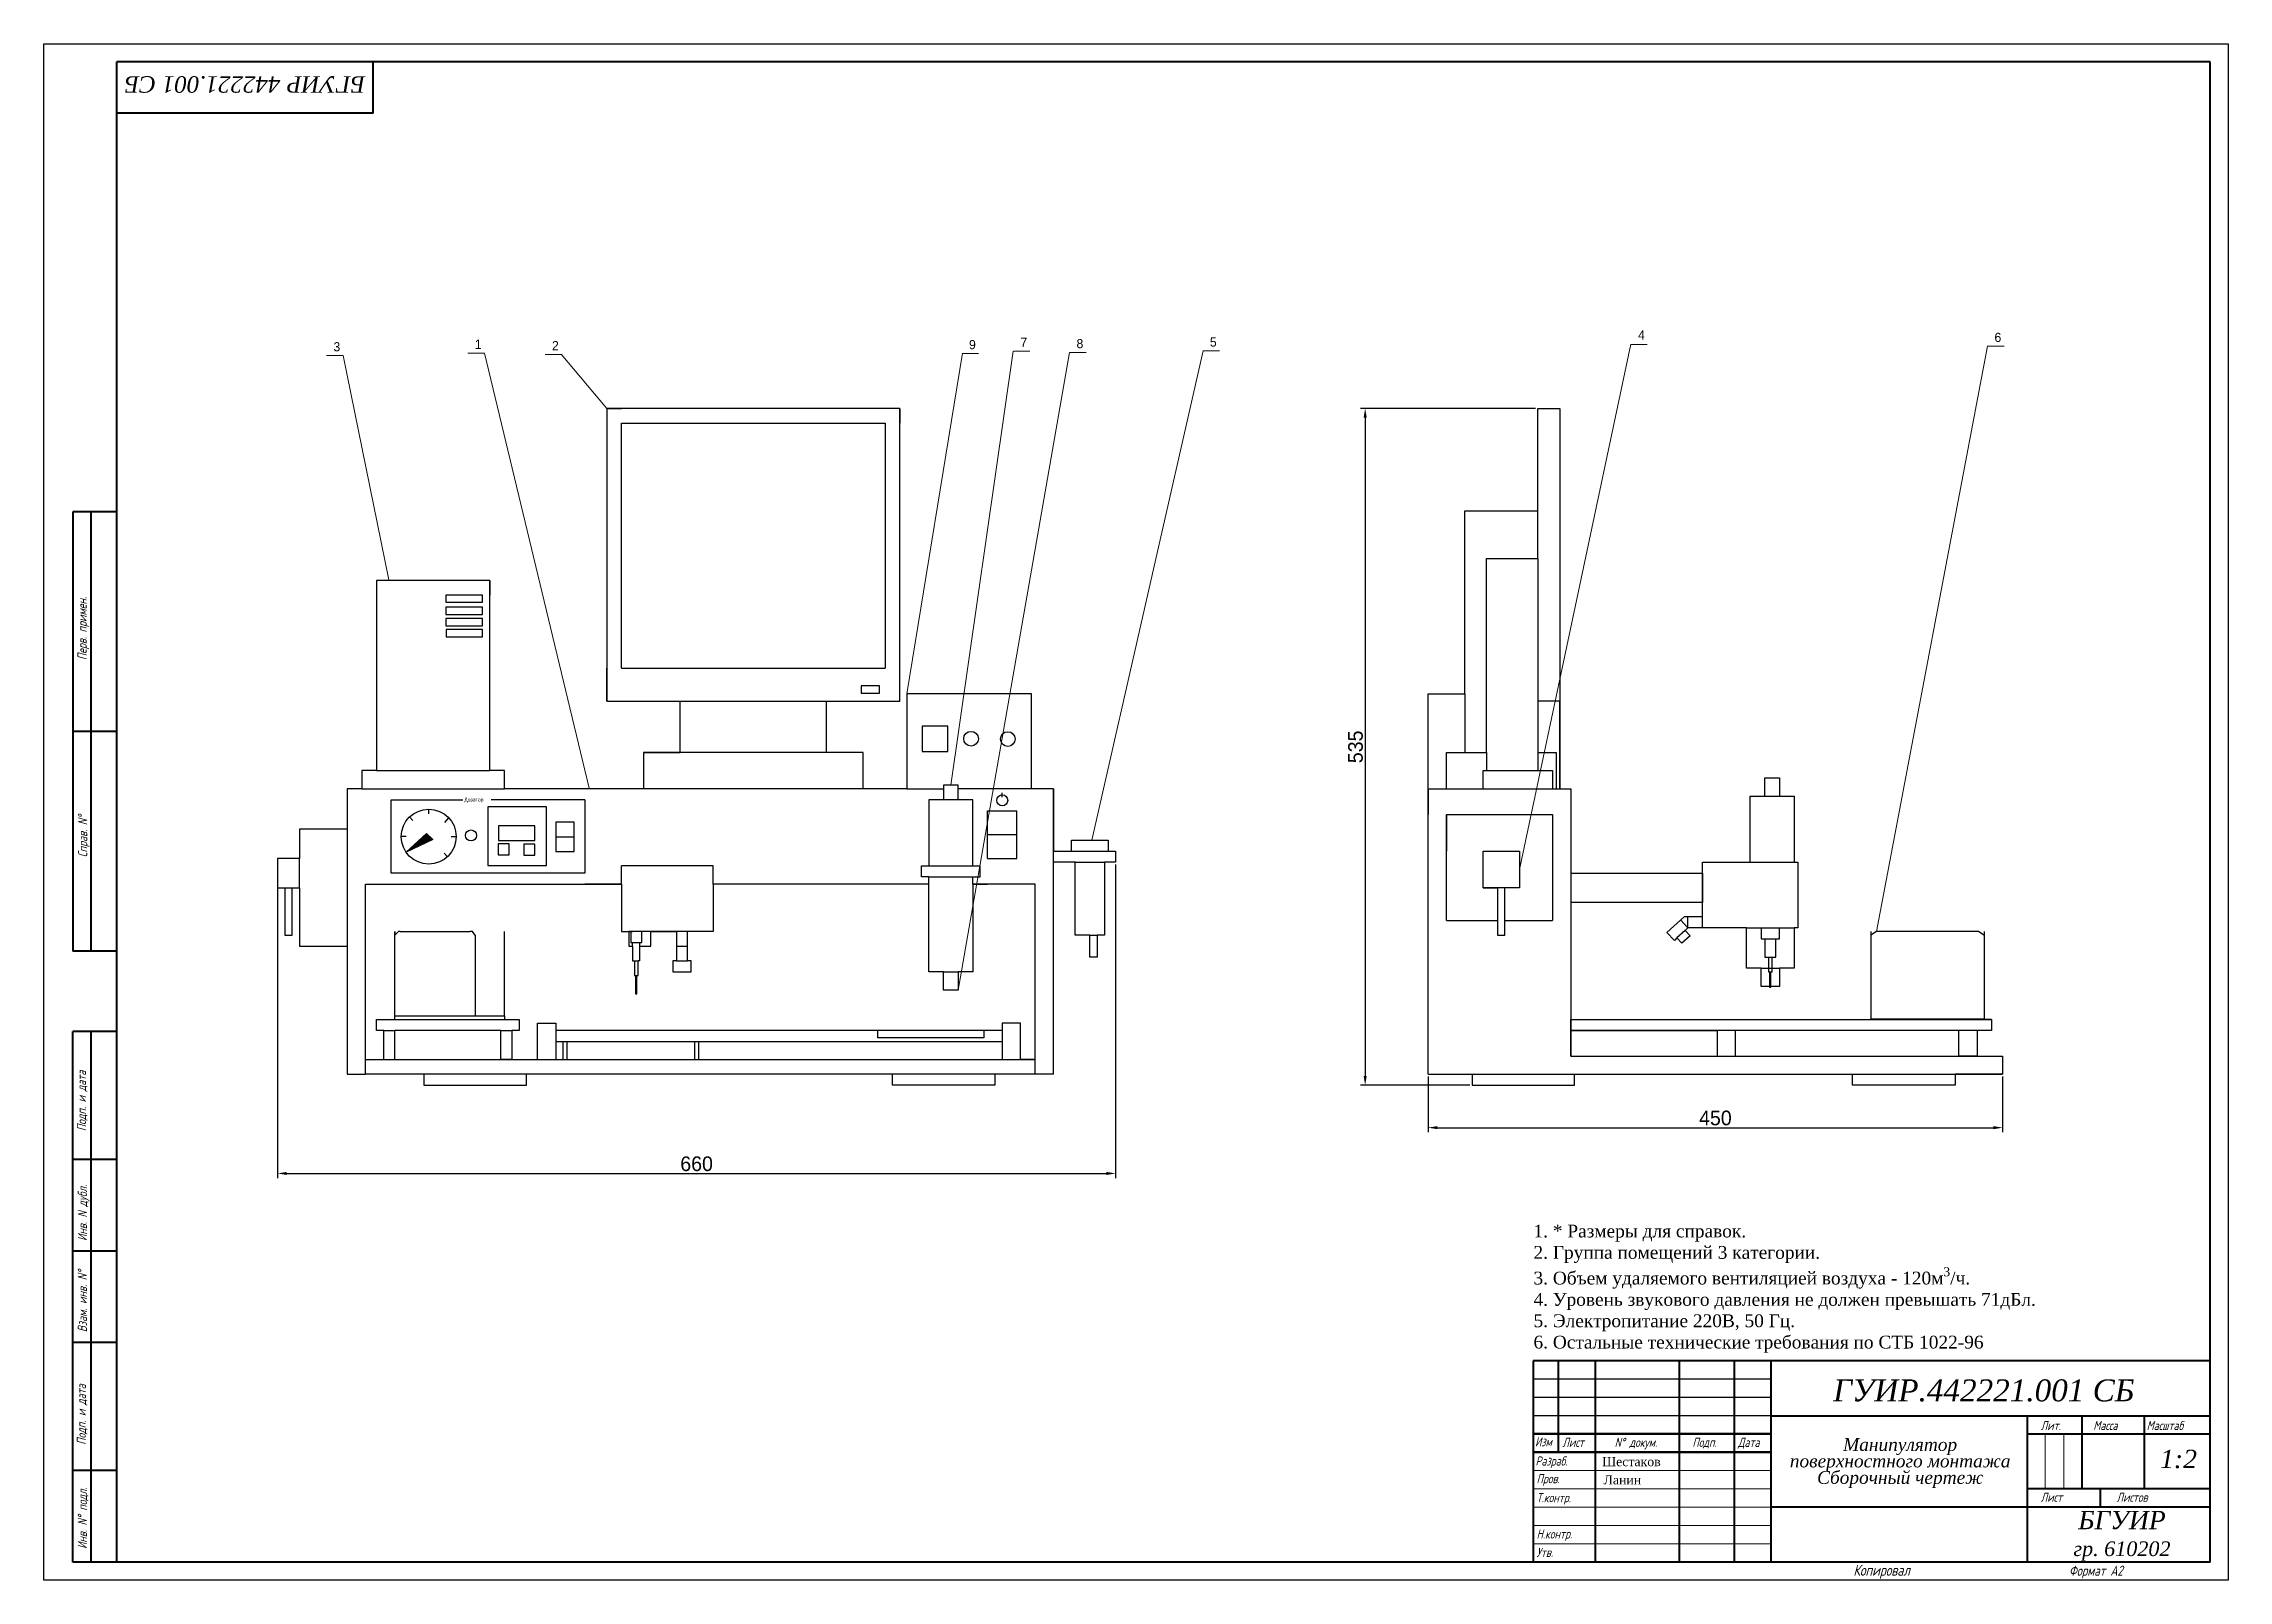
# Model space of a CAD drawing. Extents: x 981 to 3033, y 74 to 913.
# Drawn here: x 1996 to 2593, y 74 to 494 of the extents above; entities that cross this region are included whole.
import ezdxf
from ezdxf.enums import TextEntityAlignment as Align

# ---------------------------------------------------------------- set-up
doc = ezdxf.new("R2010")
doc.units = 0
doc.header["$MEASUREMENT"] = 0
doc.layers.get('0').update_dxf_attribs({"linetype": 'CONTINUOUS'})
doc.layers.get('DEFPOINTS').update_dxf_attribs({"linetype": 'CONTINUOUS'})
doc.layers.add('KONTUR', color=7, linetype='CONTINUOUS')
doc.layers.add('LAYER0VIEW0', color=7, linetype='CONTINUOUS')
for name, color, linetype, lineweight in [('POZICIYA', 6, 'CONTINUOUS', 18), ('TXT', 1, 'CONTINUOUS', 20), ('Основная', 7, 'CONTINUOUS', 40), ('текст', 7, 'CONTINUOUS', 30), ('тонкая', 7, 'CONTINUOUS', 20)]:
    doc.layers.add(name, color=color, linetype=linetype, lineweight=lineweight)
doc.styles.add('стиль рамки', font='romans.shx', dxfattribs={"width": 0.75, "oblique": 15, "height": 3.5})
doc.dimstyles.get("Standard").update_dxf_attribs({"dimtxt": 3, "dimasz": 3, "dimexe": 2.5, "dimexo": 2.5, "dimgap": 1.5, "dimtad": 0, "dimtih": 1, "dimtoh": 1, "dimdec": 4, "dimzin": 0, "dimdsep": 46, "dimtxsty": 'Standard', "dimcen": -3, "dimdle": 1.25, "dimadec": 0, "dimazin": 0, "dimtfac": 0.75, "dimtdec": 4, "dimtofl": 0, "dimtmove": 0, "dimatfit": 3, "dimfxl": 1, "dimtvp": 1.5, "dimtolj": 1, "dimtzin": 0, "dimarcsym": 0})

msp = doc.modelspace()

# ---------------------------------------------------------------- texts
at = {"insert": (2110.45817, 287.44443), "char_height": 1, "attachment_point": 1}
msp.add_mtext_dynamic_manual_height_columns('Дозатор', width=11.3020181, gutter_width=20, heights=[0], dxfattribs=at)
at = {"layer": 'LAYER0VIEW0', "color": 7, "insert": (2050.54845, 482.47057), "char_height": 4.5, "width": 103.5, "attachment_point": 5, "rotation": 180}
msp.add_mtext('{\\fTimes New Roman|b0|i1|c204|p18;БГУИР 442221.001\\fTimes New Roman|b0|i1|c0|p18; \\fTimes New Roman|b0|i1|c204|p18;СБ}', dxfattribs=at)
at = {"layer": 'LAYER0VIEW0', "color": 7, "attachment_point": 5}
for s, insert, char_height, width in [('{\\fTimes New Roman|b0|i1|c204|p18;ГУИР\\fTimes New Roman|b0|i1|c0|p18;.\\fTimes New Roman|b0|i1|c204|p18;442221.001\\fTimes New Roman|b0|i1|c0|p18; \\fTimes New Roman|b0|i1|c204|p18;СБ}', (2525.70886, 125.4183), 6, 103.5), ('{\\fTimes New Roman|b0|i1|c204|p18;1:2}', (2578.92876, 106.6864), 5, 5.1481), ('{\\fTimes New Roman|b0|i0|c204|p18;Шестаков}', (2429.43106, 105.99448), 2.5, 22.8186), ('{\\fTimes New Roman|b0|i0|c204|p18;Ланин}', (2426.94278, 101.02093), 2.5, 22.8186), ('{\\fTimes New Roman|b0|i1|c204|p18;БГУИР \\H0.8x;гр. 610202}', (2563.48318, 85.7196), 5, 30.4180514)]:
    msp.add_mtext(s, dxfattribs=dict(at, insert=insert, char_height=char_height, width=width))
at = {"layer": 'LAYER0VIEW0', "color": 7, "insert": (2502.85785, 105.61416), "char_height": 3.5, "width": 67.4773, "attachment_point": 5, "line_spacing_factor": 0.771429}
msp.add_mtext('{\\fTimes New Roman|b0|i1|c204|p18;Манипулятор поверхностного монтажа \\PСборочный чертеж}', dxfattribs=at)
at = {"layer": 'POZICIYA', "color": 7}
for s, p in [('3', (2074.72039, 411.98449)), ('1', (2113.35475, 412.65816)), ('2', (2134.43545, 412.2834)), ('9', (2248.40731, 412.55514)), ('7', (2262.44713, 413.19277)), ('8', (2277.77854, 412.85065)), ('5', (2314.22886, 413.26523)), ('4', (2431.23393, 415.19781)), ('6', (2528.64077, 414.54321))]:
    msp.add_text(s, height=2.5, dxfattribs=at).set_placement(p, align=Align.TOP_LEFT)
at = {"layer": 'TXT', "color": 7, "insert": (2402.66397, 170.78947), "char_height": 3.5, "width": 185, "attachment_point": 1}
msp.add_mtext('\\A1;{\\fTimes New Roman|b0|i0|c204|p18;1. * Размеры для справок.\\P2. Группа помещений \\fTimes New Roman|b0|i0|c0|p18;3 \\fTimes New Roman|b0|i0|c204|p18;категории\\fTimes New Roman|b0|i0|c0|p18;.\\P\\fTimes New Roman|b0|i0|c204|p18;3. Объем удаляемого вентиляцией воздуха - 120м\\H0.7x;\\S3^ ;\\fTimes New Roman|b0|i0|c0|p18;\\H1.42857x;/\\fTimes New Roman|b0|i0|c204|p18;ч.\\P4. Уровень звукового давления не должен превышать 71дБл.\\P5. Электропитание 220В, 50 Гц.\\fTimes New Roman|b0|i0|c0|p18;\\P6. \\fTimes New Roman|b0|i0|c204|p18;Остальные технические требования по СТБ 1022-96}', dxfattribs=at)
at = {"layer": 'текст', "style": 'стиль рамки', "oblique": 15, "width": 0.75}
for s, p in [('Перв. примен.', (2007.29063, 325.08232)), ('Справ. N%%d', (2007.4457, 271.19724)), ('Подп. и дата', (2007.11148, 196.3402)), ('Инв. N дубл.', (2007.35612, 166.31531)), ('Взам. инв. N%%d', (2007.35612, 141.38804)), ('Подп. и дата', (2007.06126, 110.60346)), ('Инв. N%%d подл.', (2007.35612, 82.13725))]:
    msp.add_text(s, height=2.5, rotation=90, dxfattribs=at).set_placement(p)
for s, height, p in [('Лит.', 2.5, (2541.25569, 114.635)), ('Масса', 2.5, (2555.63019, 114.635)), ('Масштаб', 2.5, (2570.22241, 114.635)), ('Изм', 2.5, (2403.08285, 110.18193)), ('Лист', 2.5, (2410.55861, 110.03163)), ('N%%d докум. ', 2.5, (2424.84228, 110.03163)), ('Подп.', 2.5, (2446.09478, 110.03163)), ('Дата', 2.5, (2458.54589, 110.03163)), ('Разраб.', 2.5, (2403.19902, 104.931)), ('Пров.', 2.5, (2403.49992, 100.09888)), ('Т.контр.', 2.5, (2403.49992, 94.90397)), ('Лист', 2.5, (2541.25569, 95.02113)), ('Листов', 2.5, (2561.9801, 95.02113)), ('Н.контр.', 2.5, (2403.49992, 84.98175)), ('Утв.', 2.5, (2403.49992, 79.96214)), ('Копировал', 3, (2490.07325, 74.81982)), ('Формат А2', 2.75, (2549.00182, 74.81982))]:
    msp.add_text(s, height=height, dxfattribs=at).set_placement(p)

# ---------------------------------------------------------------- blocks, each defined once
blk = doc.blocks.new('*D2')
at = {"color": 0, "lineweight": -2, "transparency": 16777216}
for p, q in [((2059.46, 270.25), (2059.46, 183.53)), ((2288.46, 269.25), (2288.46, 183.53)), ((2061.96, 184.78), (2285.96, 184.78))]:
    blk.add_line(p, q, dxfattribs=at)
at = {"color": 0, "transparency": 16777216}
for points in [[(2061.96, 185.19), (2061.96, 184.36), (2059.46, 184.78)], [(2285.96, 185.19), (2285.96, 184.36), (2288.46, 184.78)]]:
    blk.add_solid(points, dxfattribs=at)
at = {"layer": 'DEFPOINTS', "color": 0, "transparency": 16777216}
for p in [(2059.46, 270.88), (2288.46, 269.88), (2288.46, 184.78)]:
    blk.add_point(p, dxfattribs=at)
at = {"color": 0, "transparency": 16777216, "insert": (2173.96, 187.4), "char_height": 4, "attachment_point": 5}
blk.add_mtext('\\A1;660', dxfattribs=at)
blk = doc.blocks.new('*D3')
at = {"color": 0, "lineweight": -2, "transparency": 16777216}
for p, q in [((2403.24, 393.88), (2355.41, 393.88)), ((2356.66, 391.38), (2356.66, 211.38)), ((2385.24, 208.88), (2355.41, 208.88))]:
    blk.add_line(p, q, dxfattribs=at)
at = {"color": 0, "transparency": 16777216}
for points in [[(2356.25, 391.38), (2357.08, 391.38), (2356.66, 393.88)], [(2356.25, 211.38), (2357.08, 211.38), (2356.66, 208.88)]]:
    blk.add_solid(points, dxfattribs=at)
at = {"layer": 'DEFPOINTS', "color": 0, "transparency": 16777216}
for p in [(2403.87, 393.88), (2356.66, 208.88), (2385.87, 208.88)]:
    blk.add_point(p, dxfattribs=at)
at = {"color": 0, "transparency": 16777216, "insert": (2354.04, 301.38), "char_height": 4, "attachment_point": 5, "rotation": 90}
blk.add_mtext('\\A1;535', dxfattribs=at)
blk = doc.blocks.new('*D4')
at = {"color": 0, "lineweight": -2, "transparency": 16777216}
for p, q in [((2373.87, 211.25), (2373.87, 196.04)), ((2530.87, 211.25), (2530.87, 196.04)), ((2376.37, 197.29), (2528.37, 197.29))]:
    blk.add_line(p, q, dxfattribs=at)
at = {"color": 0, "transparency": 16777216}
for points in [[(2376.37, 197.71), (2376.37, 196.88), (2373.87, 197.29)], [(2528.37, 197.71), (2528.37, 196.88), (2530.87, 197.29)]]:
    blk.add_solid(points, dxfattribs=at)
at = {"layer": 'DEFPOINTS', "color": 0, "transparency": 16777216}
for p in [(2373.87, 211.88), (2530.87, 211.88), (2530.87, 197.29)]:
    blk.add_point(p, dxfattribs=at)
at = {"color": 0, "transparency": 16777216, "insert": (2452.37, 199.92), "char_height": 4, "attachment_point": 5}
blk.add_mtext('\\A1;450', dxfattribs=at)

# ---------------------------------------------------------------- dimensions: what is measured, and where the dimension line sits
dim = msp.add_linear_dim(base=(2356.66428, 208.87705), p1=(2403.86591, 393.87705), p2=(2385.86591, 208.87705), angle=90, text='535', dimstyle='Standard', override={"dimtxt": 4, "dimasz": 2.5, "dimexe": 1.25, "dimexo": 0.625, "dimgap": 0.625, "dimtad": 1, "dimtih": 0, "dimtoh": 0, "dimzin": 8, "dimlunit": 6, "dimcen": 2.5, "dimtofl": 1, "dimtvp": 0})
dim.commit()
dim.dimension.update_dxf_attribs({"geometry": '*D3', "text_midpoint": (2354.03928, 301.37705)})
for base, p1, p2, text, picture, middle in [((2288.45678, 184.77782), (2059.45678, 270.87705), (2288.45678, 269.87705), '660', '*D2', (2173.95678, 187.40282)), ((2530.86591, 197.29265), (2373.86591, 211.87705), (2530.86591, 211.87705), '450', '*D4', (2452.36591, 199.91765))]:
    dim = msp.add_linear_dim(base=base, p1=p1, p2=p2, text=text, dimstyle='Standard', override={"dimtxt": 4, "dimasz": 2.5, "dimexe": 1.25, "dimexo": 0.625, "dimgap": 0.625, "dimtad": 1, "dimtih": 0, "dimtoh": 0, "dimzin": 8, "dimlunit": 6, "dimcen": 2.5, "dimtofl": 1, "dimtvp": 0})
    dim.commit()
    dim.dimension.update_dxf_attribs({"geometry": picture, "text_midpoint": middle})

# ---------------------------------------------------------------- hatches: boundary and pattern name
h = msp.add_hatch(color=256)
h.dxf.hatch_style = 1
h.paths.add_polyline_path([(2101.84113, 276.03502), (2100.16866, 277.65707), (2094.6292, 272.58208)])

# ---------------------------------------------------------------- linework, layer by layer
for p, q in [((2229.45678, 393.87705), (2149.45678, 393.87705)), ((2149.45678, 393.87705), (2149.45678, 313.87705)), ((2149.45678, 393.87705), (2153.45678, 393.87705)), ((2153.45678, 322.87705), (2153.45678, 389.87705)), ((2153.45678, 389.87705), (2225.45678, 389.87705)), ((2225.45678, 389.87705), (2225.45678, 322.87705)), ((2229.45678, 313.87705), (2229.45678, 393.87705)), ((2229.45678, 393.87705), (2229.45678, 389.87705)), ((2403.86591, 365.87705), (2403.86591, 393.87705)), ((2403.86591, 393.87705), (2409.86591, 393.87705)), ((2409.86591, 393.87705), (2409.86591, 289.88359)), ((2383.86591, 315.87705), (2383.86591, 365.87705)), ((2383.86591, 365.87705), (2403.86591, 365.87705)), ((2403.86591, 352.87705), (2403.86591, 365.87705)), ((2389.86591, 299.87705), (2389.86591, 352.87705)), ((2389.86591, 352.87705), (2403.86591, 352.87705)), ((2403.86591, 352.87705), (2403.86591, 294.88835)), ((2117.45678, 346.87705), (2086.45678, 346.87705)), ((2086.45678, 346.87705), (2086.45678, 294.87705)), ((2117.45678, 294.87705), (2117.45678, 346.87705)), ((2117.45678, 346.87705), (2117.45678, 342.87705)), ((2115.45678, 342.87705), (2105.45678, 342.87705)), ((2105.45678, 342.87705), (2105.45678, 340.87705)), ((2105.45678, 340.87705), (2115.45678, 340.87705)), ((2115.45678, 340.87705), (2115.45678, 342.87705)), ((2115.46202, 336.47598), (2105.46202, 336.47598)), ((2105.46202, 336.47598), (2105.46202, 334.47598)), ((2105.46202, 334.47598), (2115.46202, 334.47598)), ((2115.46238, 339.56771), (2105.46238, 339.56771)), ((2105.46238, 339.56771), (2105.46238, 337.56771)), ((2105.46238, 337.56771), (2115.46238, 337.56771)), ((2115.46202, 334.47598), (2115.46202, 336.47598)), ((2115.46238, 337.56771), (2115.46238, 339.56771)), ((2115.49354, 333.48025), (2105.49354, 333.48025)), ((2105.49354, 333.48025), (2105.49354, 331.48025)), ((2105.49354, 331.48025), (2115.49354, 331.48025)), ((2115.49354, 331.48025), (2115.49354, 333.48025)), ((2149.45678, 313.87705), (2149.45678, 322.87705)), ((2153.45678, 322.87705), (2225.45678, 322.87705)), ((2223.97227, 318.0118), (2218.97227, 318.0118)), ((2218.97227, 318.0118), (2218.97227, 316.0118)), ((2223.97227, 316.0118), (2223.97227, 318.0118)), ((2149.45678, 313.87705), (2209.45678, 313.87705)), ((2169.45678, 299.87705), (2169.45678, 313.87705)), ((2209.45678, 299.87705), (2209.45678, 313.87705)), ((2209.45678, 313.87705), (2229.45678, 313.87705)), ((2218.97227, 316.0118), (2223.97227, 316.0118)), ((2265.45678, 315.87705), (2231.45678, 315.87705)), ((2231.45678, 315.87705), (2231.45678, 289.87705)), ((2265.45678, 289.87705), (2265.45678, 315.87705)), ((2373.86591, 211.87705), (2373.86591, 315.87705)), ((2373.86591, 315.87705), (2383.86591, 315.87705)), ((2383.86591, 315.87705), (2383.86591, 299.87209)), ((2409.86591, 313.88359), (2403.85221, 313.88359)), ((2409.86591, 289.88359), (2409.86591, 313.88359)), ((2242.61144, 307.06945), (2235.61144, 307.06945)), ((2235.61144, 307.06945), (2235.61144, 300.06945)), ((2242.61144, 300.06945), (2242.61144, 307.06945)), ((2209.45678, 299.87705), (2159.45678, 299.87705)), ((2159.45678, 299.87705), (2159.45678, 289.87705)), ((2159.45678, 299.87705), (2169.45678, 299.87705)), ((2219.45678, 299.87705), (2209.45678, 299.87705)), ((2219.45678, 289.87705), (2219.45678, 299.87705)), ((2235.61144, 300.06945), (2242.61144, 300.06945)), ((2378.86591, 289.87705), (2378.86591, 299.87705)), ((2378.86591, 299.87705), (2389.86591, 299.87705)), ((2389.86591, 299.87705), (2389.86591, 294.84546)), ((2403.84534, 299.87705), (2408.84534, 299.87705)), ((2408.84534, 299.87705), (2408.84534, 289.88273)), ((2086.45678, 294.87705), (2082.45678, 294.87705)), ((2082.45678, 294.87705), (2082.45678, 289.87705)), ((2086.45678, 294.87705), (2117.45678, 294.87705)), ((2121.45678, 294.87705), (2117.45678, 294.87705)), ((2121.45678, 289.87705), (2121.45678, 294.87705)), ((2388.86591, 289.87705), (2388.86591, 294.87705)), ((2388.86591, 294.87705), (2407.86591, 294.87705)), ((2407.86591, 294.87705), (2407.86591, 289.8653)), ((2465.86591, 287.87705), (2465.86591, 292.87705)), ((2465.86591, 292.87705), (2469.86591, 292.87705)), ((2469.86591, 292.87705), (2469.86591, 287.87705)), ((2082.45678, 289.87705), (2078.45678, 289.87705)), ((2078.45678, 289.87705), (2078.45678, 211.87705)), ((2078.45678, 289.87705), (2078.45678, 278.87705)), ((2082.45678, 289.87705), (2121.45678, 289.87705)), ((2090.45678, 266.87705), (2090.45678, 286.87705)), ((2090.45678, 286.87705), (2110.12213, 286.87705)), ((2143.45678, 286.87705), (2117.81754, 286.87705)), ((2231.45678, 289.87705), (2121.45678, 289.87705)), ((2143.45678, 286.87705), (2143.45678, 266.87705)), ((2231.45678, 289.87705), (2219.45678, 289.87705)), ((2231.45678, 289.87705), (2241.45678, 289.87705)), ((2249.45678, 286.87705), (2237.45678, 286.87705)), ((2237.45678, 286.87705), (2237.45678, 268.87705)), ((2245.45678, 290.87705), (2241.45678, 290.87705)), ((2241.45678, 290.87705), (2241.45678, 286.87705)), ((2245.45678, 286.87705), (2245.45678, 290.87705)), ((2265.45678, 289.87705), (2245.45678, 289.87705)), ((2249.45678, 286.87705), (2245.45678, 286.87705)), ((2249.45678, 268.87705), (2249.45678, 286.87705)), ((2257.48407, 287.65011), (2257.48407, 288.78609)), ((2271.45678, 289.87705), (2265.45678, 289.87705)), ((2271.45678, 211.87705), (2271.45678, 289.87705)), ((2271.45678, 289.87705), (2271.45678, 272.87705)), ((2373.86591, 211.87705), (2373.86591, 289.87705)), ((2373.86591, 289.87705), (2412.86591, 289.87705)), ((2373.86591, 289.87705), (2378.86591, 289.87705)), ((2373.86591, 289.87705), (2373.86591, 282.87705)), ((2378.86591, 289.87705), (2379.86591, 289.87705)), ((2378.86591, 289.87705), (2388.86591, 289.87705)), ((2412.86591, 289.87705), (2412.86591, 216.87705)), ((2412.86591, 289.87705), (2412.86591, 266.87705)), ((2461.86591, 269.87705), (2461.86591, 287.87705)), ((2461.86591, 287.87705), (2465.86591, 287.87705)), ((2465.86591, 287.87705), (2469.86591, 287.87705)), ((2469.86591, 287.87705), (2473.86591, 287.87705)), ((2473.86591, 287.87705), (2473.86591, 269.87705)), ((2096.43124, 281.20373), (2095.53904, 282.24644)), ((2100.75764, 283.09324), (2100.75764, 284.33803)), ((2105.14776, 280.67655), (2106.20918, 281.97781)), ((2132.90888, 284.96774), (2116.90888, 284.96774)), ((2116.90888, 284.96774), (2116.90888, 268.96774)), ((2132.90888, 268.96774), (2132.90888, 284.96774)), ((2140.52621, 280.81555), (2135.52621, 280.81555)), ((2135.52621, 280.81555), (2135.52621, 272.81555)), ((2140.52621, 272.81555), (2140.52621, 280.81555)), ((2253.45678, 270.87705), (2253.45678, 283.87705)), ((2253.45678, 283.87705), (2261.45678, 283.87705)), ((2261.45678, 270.87705), (2261.45678, 283.87705)), ((2378.86591, 282.87705), (2407.86591, 282.87705)), ((2378.86591, 253.87705), (2378.86591, 282.87705)), ((2378.86591, 282.87705), (2378.86591, 272.87705)), ((2407.86591, 282.87705), (2407.86591, 253.87705)), ((2078.45678, 278.87705), (2065.45678, 278.87705)), ((2065.45678, 278.87705), (2065.45678, 270.87705)), ((2094.5913, 276.83803), (2093.25764, 276.83803)), ((2094.6292, 272.58208), (2100.16866, 277.65707)), ((2101.84113, 276.03502), (2094.6292, 272.58208)), ((2100.16866, 277.65707), (2101.84113, 276.03502)), ((2106.86181, 276.83803), (2108.25764, 276.83803)), ((2122.74234, 274.84481), (2119.74234, 274.84481)), ((2119.74234, 274.84481), (2119.74234, 271.84481)), ((2129.79024, 279.81705), (2119.79024, 279.81705)), ((2119.79024, 279.81705), (2119.79024, 275.81705)), ((2119.79024, 275.81705), (2129.79024, 275.81705)), ((2122.74234, 271.84481), (2122.74234, 274.84481)), ((2129.73495, 274.79695), (2126.73495, 274.79695)), ((2126.73495, 274.79695), (2126.73495, 271.79695)), ((2129.73495, 271.79695), (2129.73495, 274.79695)), ((2129.79024, 275.81705), (2129.79024, 279.81705)), ((2135.52621, 276.81555), (2140.52621, 276.81555)), ((2253.45678, 277.37705), (2261.45678, 277.37705)), ((2276.45678, 272.87705), (2276.45678, 275.87705)), ((2276.45678, 275.87705), (2277.45678, 275.87705)), ((2277.45678, 275.87705), (2286.45678, 275.87705)), ((2286.45678, 275.87705), (2286.45678, 272.87705)), ((2065.45678, 270.87705), (2059.45678, 270.87705)), ((2059.45678, 270.87705), (2059.45678, 262.87705)), ((2065.45678, 262.87705), (2065.45678, 270.87705)), ((2104.99311, 272.30231), (2105.8764, 271.3564)), ((2116.90888, 268.96774), (2132.90888, 268.96774)), ((2119.74234, 271.84481), (2122.74234, 271.84481)), ((2126.73495, 271.79695), (2129.73495, 271.79695)), ((2135.52621, 272.81555), (2140.52621, 272.81555)), ((2153.45678, 263.87705), (2153.45678, 268.87705)), ((2178.45678, 268.87705), (2153.45678, 268.87705)), ((2178.45678, 263.87705), (2178.45678, 268.87705)), ((2235.45678, 265.87705), (2235.45678, 268.87705)), ((2235.45678, 268.87705), (2251.45678, 268.87705)), ((2251.45678, 265.87705), (2251.45678, 268.87705)), ((2253.45678, 270.87705), (2261.45678, 270.87705)), ((2271.45678, 272.87705), (2276.45678, 272.87705)), ((2277.45678, 269.87705), (2271.45678, 269.87705)), ((2276.45678, 272.87705), (2286.45678, 272.87705)), ((2277.45678, 249.87705), (2277.45678, 269.87705)), ((2277.45678, 269.87705), (2285.45678, 269.87705)), ((2288.45678, 269.87705), (2285.45678, 269.87705)), ((2285.45678, 269.87705), (2285.45678, 249.87705)), ((2286.45678, 272.87705), (2288.45678, 272.87705)), ((2288.45678, 272.87705), (2288.45678, 269.87705)), ((2388.86591, 272.87705), (2398.86591, 272.87705)), ((2388.86591, 262.87705), (2388.86591, 272.87705)), ((2398.86591, 272.87705), (2398.86591, 262.87705)), ((2448.86591, 266.87705), (2448.86591, 269.87705)), ((2448.86591, 269.87705), (2461.86591, 269.87705)), ((2461.86591, 269.87705), (2473.86591, 269.87705)), ((2473.86591, 269.87705), (2474.86591, 269.87705)), ((2474.86591, 269.87705), (2474.86591, 251.87705)), ((2059.45678, 262.87705), (2061.45678, 262.87705)), ((2061.45678, 262.87705), (2061.45678, 249.87705)), ((2061.45678, 262.87705), (2063.45678, 262.87705)), ((2063.45678, 249.87705), (2063.45678, 262.87705)), ((2063.45678, 262.87705), (2065.45678, 262.87705)), ((2065.45678, 262.87705), (2065.45678, 246.87705)), ((2083.45678, 211.87705), (2083.45678, 263.87705)), ((2083.45678, 263.87705), (2153.45678, 263.87705)), ((2143.45678, 266.87705), (2090.45678, 266.87705)), ((2153.45678, 263.87705), (2143.45678, 263.87705)), ((2153.45678, 263.87705), (2153.45678, 250.87705)), ((2237.45678, 263.87705), (2178.45678, 263.87705)), ((2178.45678, 263.87705), (2178.45678, 250.87705)), ((2237.45678, 265.87705), (2235.45678, 265.87705)), ((2237.45678, 263.87705), (2237.45678, 265.87705)), ((2237.45678, 265.87705), (2249.45678, 265.87705)), ((2237.45678, 239.87705), (2237.45678, 263.87705)), ((2249.45678, 263.87705), (2249.45678, 265.87705)), ((2249.45678, 265.87705), (2251.45678, 265.87705)), ((2266.45678, 263.87705), (2249.45678, 263.87705)), ((2249.45678, 263.87705), (2249.45678, 239.87705)), ((2249.45678, 263.87705), (2253.45678, 263.87705)), ((2266.45678, 211.87705), (2266.45678, 263.87705)), ((2398.86591, 262.87705), (2388.86591, 262.87705)), ((2388.86591, 262.87705), (2392.86591, 262.87705)), ((2392.86591, 262.87705), (2392.86591, 249.87705)), ((2394.86591, 249.87705), (2394.86591, 262.87705)), ((2412.86591, 266.87705), (2448.86591, 266.87705)), ((2448.86591, 251.87705), (2448.86591, 266.87705)), ((2448.86591, 266.87705), (2448.86591, 258.87705)), ((2448.86591, 258.87705), (2412.86436, 258.87705)), ((2091.45678, 250.87705), (2091.45678, 249.87705)), ((2091.45678, 249.87705), (2092.45678, 250.87705)), ((2092.95678, 250.87705), (2092.45678, 250.87705)), ((2092.95678, 250.87705), (2111.95678, 250.87705)), ((2112.70678, 250.87705), (2111.95678, 250.87705)), ((2113.45678, 249.87705), (2112.70678, 250.87705)), ((2153.45678, 250.87705), (2155.45678, 250.87705)), ((2155.45678, 250.87705), (2155.45678, 246.87705)), ((2178.45678, 250.87705), (2155.45678, 250.87705)), ((2155.45678, 250.87705), (2156.45678, 250.87705)), ((2155.45678, 250.87705), (2155.95678, 250.87705)), ((2155.95678, 250.87705), (2155.95678, 247.87705)), ((2158.95678, 247.87705), (2158.95678, 250.87705)), ((2161.45678, 246.87705), (2161.45678, 250.87705)), ((2161.45678, 250.87705), (2168.45678, 250.87705)), ((2168.45678, 250.87705), (2168.45678, 242.87705)), ((2168.45678, 250.87705), (2168.45678, 246.87705)), ((2171.45678, 242.87705), (2171.45678, 250.87705)), ((2378.86591, 253.87705), (2392.86591, 253.87705)), ((2394.86591, 253.87705), (2407.86591, 253.87705)), ((2443.86591, 254.87705), (2439.09604, 250.62515)), ((2444.12142, 251.20941), (2441.85853, 249.19107)), ((2444.86591, 251.87705), (2442.9547, 253.97061)), ((2448.86591, 254.87705), (2443.86591, 254.87705)), ((2444.86591, 251.87705), (2444.12142, 251.20941)), ((2444.12142, 251.20941), (2445.4718, 249.73412)), ((2444.86591, 251.87705), (2444.86591, 254.87606)), ((2448.86591, 251.87705), (2444.86591, 251.87705)), ((2448.86591, 251.87705), (2448.86591, 254.87705)), ((2460.86591, 251.87705), (2448.86591, 251.87705)), ((2460.86591, 240.87705), (2460.86591, 251.87705)), ((2460.86591, 251.87705), (2473.86591, 251.87705)), ((2460.86591, 251.87705), (2464.86591, 251.87705)), ((2464.86591, 251.87705), (2464.86591, 248.87705)), ((2469.86591, 248.87705), (2469.86591, 251.87982)), ((2474.86591, 251.87705), (2473.86591, 251.87705)), ((2473.86591, 251.87705), (2473.86591, 240.87705)), ((2496.36591, 250.87705), (2494.86591, 249.87705)), ((2524.36591, 250.87705), (2496.36591, 250.87705)), ((2524.36591, 250.87705), (2525.86591, 249.87705)), ((2061.45678, 249.87705), (2063.45678, 249.87705)), ((2065.45678, 246.87705), (2078.45678, 246.87705)), ((2113.45678, 249.87705), (2113.45678, 227.87705)), ((2155.45678, 246.87705), (2156.45678, 246.87705)), ((2155.95678, 247.87705), (2158.95678, 247.87705)), ((2156.45678, 246.87705), (2156.45678, 247.87705)), ((2156.45678, 246.87705), (2156.45678, 242.87705)), ((2158.45678, 246.87705), (2158.45678, 247.87705)), ((2158.45678, 246.87705), (2161.45678, 246.87705)), ((2158.45678, 242.87705), (2158.45678, 246.87705)), ((2168.45678, 246.87705), (2171.45678, 246.87705)), ((2281.45678, 249.87705), (2277.45678, 249.87705)), ((2281.45678, 243.87705), (2281.45678, 249.87705)), ((2281.45678, 249.87705), (2283.45678, 249.87705)), ((2285.45678, 249.87705), (2283.45678, 249.87705)), ((2283.45678, 249.87705), (2283.45678, 243.87705)), ((2392.86591, 249.87705), (2394.86591, 249.87705)), ((2441.17439, 248.46171), (2439.09604, 250.62515)), ((2441.85853, 249.19107), (2441.17439, 248.46171)), ((2443.2325, 247.73773), (2441.85853, 249.19107)), ((2445.4718, 249.73412), (2443.2325, 247.73773)), ((2464.86591, 248.87705), (2465.86591, 248.87705)), ((2465.86591, 248.87705), (2465.86591, 243.87705)), ((2465.86591, 248.87705), (2468.86591, 248.87705)), ((2468.86591, 243.87705), (2468.86591, 248.87705)), ((2468.86591, 248.87705), (2469.86591, 248.87705)), ((2494.86591, 249.87705), (2494.86591, 226.87705)), ((2525.86591, 226.87705), (2525.86591, 249.87705)), ((2156.45678, 242.87705), (2156.95678, 242.87705)), ((2156.95678, 242.87705), (2156.95678, 238.87705)), ((2156.95678, 242.87705), (2157.95678, 242.87705)), ((2156.95678, 238.87705), (2157.95678, 238.87705)), ((2156.95678, 238.87705), (2157.25678, 238.87705)), ((2157.25678, 238.87705), (2157.25678, 233.87705)), ((2157.65678, 233.87705), (2157.65678, 238.87705)), ((2158.45678, 242.87705), (2157.95678, 242.87705)), ((2157.95678, 238.87705), (2157.95678, 242.87705)), ((2168.45678, 242.87705), (2167.45678, 242.87705)), ((2167.45678, 242.87705), (2167.45678, 239.87705)), ((2167.45678, 239.87705), (2172.45678, 239.87705)), ((2168.45678, 242.87705), (2171.45678, 242.87705)), ((2172.45678, 242.87705), (2171.45678, 242.87705)), ((2172.45678, 239.87705), (2172.45678, 242.87705)), ((2241.45678, 239.87705), (2237.45678, 239.87705)), ((2241.45678, 234.87705), (2241.45678, 239.87705)), ((2241.45678, 239.87705), (2245.45678, 239.87705)), ((2249.45678, 239.87705), (2245.45678, 239.87705)), ((2245.45678, 239.87705), (2245.45678, 234.87705)), ((2283.45678, 243.87705), (2281.45678, 243.87705)), ((2464.86591, 240.87705), (2460.86591, 240.87705)), ((2464.86591, 235.87705), (2464.86591, 240.87705)), ((2464.86591, 240.87705), (2469.86591, 240.87705)), ((2465.86591, 243.87705), (2466.86591, 243.87705)), ((2466.86591, 243.87705), (2466.86591, 239.87705)), ((2466.86591, 243.87705), (2467.86591, 243.87705)), ((2466.86591, 239.87705), (2467.86591, 239.87705)), ((2466.86591, 239.87705), (2467.16591, 239.87705)), ((2467.16591, 239.87705), (2467.16591, 235.64822)), ((2467.56591, 235.64822), (2467.56591, 239.87782)), ((2467.86591, 239.87705), (2467.86591, 243.87705)), ((2467.86591, 243.87705), (2468.86591, 243.87705)), ((2473.86591, 240.87705), (2469.86591, 240.87705)), ((2469.86591, 240.87705), (2469.86591, 235.87705)), ((2157.25678, 233.87705), (2157.65678, 233.87705)), ((2245.45678, 234.87705), (2241.45678, 234.87705)), ((2469.86591, 235.87705), (2464.86591, 235.87705)), ((2467.16591, 235.64822), (2467.36591, 235.64822)), ((2467.36591, 235.64822), (2467.56591, 235.64822)), ((2086.45678, 223.87705), (2086.45678, 226.87705)), ((2086.45678, 226.87705), (2125.45678, 226.87705)), ((2086.45678, 226.87705), (2091.45678, 226.87705)), ((2091.45678, 226.87705), (2091.45678, 228.87705)), ((2091.45678, 226.87705), (2091.45678, 227.87705)), ((2125.45678, 226.87705), (2125.45678, 223.87705)), ((2412.86591, 216.87705), (2412.86591, 226.87705)), ((2412.86591, 226.87705), (2527.86591, 226.87705)), ((2494.86591, 226.87705), (2494.86591, 227.07705)), ((2527.86591, 226.87705), (2525.86591, 226.87705)), ((2527.86591, 226.87705), (2527.86591, 223.87705)), ((2088.45678, 223.87705), (2086.45678, 223.87705)), ((2088.45678, 215.87705), (2088.45678, 223.87705)), ((2088.45678, 223.87705), (2091.45678, 223.87705)), ((2091.45678, 215.87705), (2091.45678, 223.87705)), ((2120.45678, 223.87705), (2091.45678, 223.87705)), ((2120.45678, 215.87705), (2120.45678, 223.87705)), ((2120.45678, 223.87705), (2123.45678, 223.87705)), ((2125.45678, 223.87705), (2123.45678, 223.87705)), ((2123.45678, 223.87705), (2123.45678, 215.87705)), ((2130.45678, 216.87705), (2130.45678, 225.87705)), ((2130.45678, 225.87705), (2135.45678, 225.87705)), ((2135.45678, 225.87705), (2135.45678, 215.87705)), ((2135.45678, 225.87705), (2135.45678, 223.87705)), ((2257.45678, 223.87705), (2135.45678, 223.87705)), ((2135.45678, 223.87705), (2135.45678, 219.87705)), ((2135.45678, 223.87705), (2135.45678, 220.87705)), ((2223.45678, 221.87705), (2223.45678, 223.87705)), ((2252.45678, 221.87705), (2223.45678, 221.87705)), ((2257.45678, 223.87705), (2252.45678, 223.87705)), ((2252.45678, 223.87705), (2252.45678, 221.87705)), ((2262.45678, 225.87705), (2257.45678, 225.87705)), ((2257.45678, 225.87705), (2257.45678, 215.87705)), ((2257.45678, 225.87705), (2257.45678, 223.87705)), ((2262.45678, 215.87705), (2262.45678, 225.87705)), ((2527.86591, 223.87705), (2412.86591, 223.87705)), ((2412.86591, 223.87705), (2452.86591, 223.87705)), ((2452.86591, 223.87705), (2452.86591, 216.87705)), ((2457.86591, 216.87705), (2457.86591, 223.87705)), ((2518.86591, 216.87705), (2518.86591, 223.87705)), ((2527.86591, 223.87705), (2523.86591, 223.87705)), ((2523.86591, 223.87705), (2523.86591, 216.87705)), ((2083.45678, 211.87705), (2083.45678, 215.87705)), ((2083.45678, 215.87705), (2266.45678, 215.87705)), ((2083.45678, 215.87705), (2088.45678, 215.87705)), ((2088.45678, 215.87705), (2091.45678, 215.87705)), ((2123.45678, 215.87705), (2120.45678, 215.87705)), ((2123.45678, 215.87705), (2130.45678, 215.87705)), ((2130.45678, 215.87705), (2130.45678, 216.87705)), ((2135.45678, 220.87705), (2257.45678, 220.87705)), ((2135.45678, 215.87705), (2137.45678, 215.87705)), ((2137.45678, 215.87705), (2137.45678, 220.87705)), ((2137.45678, 220.87705), (2138.45678, 220.87705)), ((2138.45678, 220.87705), (2138.45678, 215.87705)), ((2138.45678, 215.87705), (2173.45678, 215.87705)), ((2173.45678, 215.87705), (2173.45678, 220.87705)), ((2173.45678, 220.87705), (2174.45678, 220.87705)), ((2174.45678, 220.87705), (2174.45678, 215.87705)), ((2266.45678, 215.87705), (2262.45678, 215.87705)), ((2412.86591, 216.87705), (2530.86591, 216.87705)), ((2452.86591, 216.87705), (2457.86591, 216.87705)), ((2523.86591, 216.87705), (2518.86591, 216.87705)), ((2530.86591, 216.87705), (2530.86591, 211.87705)), ((2078.45678, 211.87705), (2083.45678, 211.87705)), ((2088.45678, 211.87705), (2083.45678, 211.87705)), ((2271.45678, 211.87705), (2088.45678, 211.87705)), ((2099.45678, 211.87705), (2099.45678, 208.87705)), ((2127.45678, 208.87705), (2127.45678, 211.87705)), ((2227.45678, 208.87705), (2227.45678, 211.87705)), ((2271.45678, 211.87705), (2255.45678, 211.87705)), ((2255.45678, 211.87705), (2255.45678, 208.87705)), ((2271.45678, 211.87705), (2266.45678, 211.87705)), ((2373.86591, 211.87705), (2530.86591, 211.87705)), ((2373.86591, 211.87705), (2385.86591, 211.87705)), ((2385.86591, 211.87705), (2385.86591, 208.87705)), ((2413.86591, 208.87705), (2413.86591, 211.87705)), ((2489.86591, 208.87705), (2489.86591, 211.87705)), ((2530.86591, 211.87705), (2517.86591, 211.87705)), ((2517.86591, 211.87705), (2517.86591, 208.87705)), ((2099.45678, 208.87705), (2127.45678, 208.87705)), ((2255.45678, 208.87705), (2227.45678, 208.87705)), ((2385.86591, 208.87705), (2413.86591, 208.87705)), ((2517.86591, 208.87705), (2489.86591, 208.87705)), ((2467.53772, 128.56982), (2402.53772, 128.56982)), ((2467.53772, 123.56982), (2402.53772, 123.56982)), ((2467.53772, 118.56982), (2402.53772, 118.56982)), ((2537.53772, 78.56982), (2537.53772, 78.56982))]:
    msp.add_line(p, q)
at = {"lineweight": 30}
for p, q in [((2091.45678, 226.87705), (2091.45678, 250.87705)), ((2121.45678, 227.87705), (2121.45678, 250.87705)), ((2494.86591, 250.87705), (2494.86591, 249.87705)), ((2525.86591, 249.87705), (2525.86591, 250.87705)), ((2091.45678, 227.87705), (2121.45678, 227.87705)), ((2121.45678, 227.87705), (2121.45678, 226.87705)), ((2494.86591, 227.07705), (2525.86591, 227.07705))]:
    msp.add_line(p, q, dxfattribs=at)
at = {"lineweight": 50}
for p, q in [((2467.53772, 113.56982), (2402.53772, 113.56982)), ((2467.53772, 108.56982), (2402.53772, 108.56982))]:
    msp.add_line(p, q, dxfattribs=at)
for centre, radius in [((2248.96381, 303.60335), 2), ((2259.00906, 303.51724), 2), ((2257.48407, 286.7458), 1.5), ((2100.75764, 276.83803), 7.5), ((2112.31869, 277.15708), 1.5)]:
    msp.add_circle(centre, radius)
at = {"layer": 'KONTUR'}
for p, q in [((1995.53772, 73.56982), (1995.53772, 493.56982)), ((1995.53772, 493.56982), (2592.53772, 493.56982)), ((2592.53772, 493.56982), (2592.53772, 73.56982)), ((2592.53772, 73.56982), (1995.53772, 73.56982))]:
    msp.add_line(p, q, dxfattribs=at)
at = {"layer": 'POZICIYA', "color": 7}
for p, q in [((2072.82857, 408.32903), (2077.32857, 408.32903)), ((2089.82801, 347.02835), (2077.36119, 408.35623)), ((2111.46294, 409.00271), (2115.96294, 409.00271)), ((2144.57249, 290.09747), (2115.97457, 409.00606)), ((2132.54363, 408.62794), (2137.04363, 408.62794)), ((2149.45678, 393.87705), (2136.98996, 408.66301)), ((2231.45678, 315.87705), (2246.59315, 408.9659)), ((2243.45678, 290.87705), (2260.50978, 409.54432)), ((2245.45678, 234.87705), (2275.8511, 409.19812)), ((2246.5155, 408.89968), (2251.0155, 408.89968)), ((2260.55531, 409.53732), (2265.05531, 409.53732)), ((2275.88672, 409.1952), (2280.38672, 409.1952)), ((2281.95678, 275.87705), (2312.3511, 409.62562)), ((2312.33705, 409.60977), (2316.83705, 409.60977)), ((2398.86591, 267.87705), (2429.26023, 411.39701)), ((2429.25986, 411.3929), (2433.75986, 411.3929)), ((2496.3659, 250.87705), (2526.76022, 410.87163)), ((2526.74895, 410.88776), (2531.24895, 410.88776))]:
    msp.add_line(p, q, dxfattribs=at)
at = {"layer": 'Основная'}
for p, q in [((2015.53772, 118.56982), (2015.53772, 488.56982)), ((2587.53772, 488.56982), (2015.53772, 488.56982)), ((2085.53772, 474.56982), (2085.53772, 488.56982)), ((2587.53772, 78.56982), (2587.53772, 488.56982)), ((2085.53772, 474.56982), (2015.53772, 474.56982)), ((2003.53772, 365.56982), (2003.53772, 245.56982)), ((2015.53772, 365.56982), (2003.53772, 365.56982)), ((2008.53772, 245.56982), (2008.53772, 365.56982)), ((2015.53772, 305.56982), (2003.53772, 305.56982)), ((2015.53772, 245.56982), (2003.53772, 245.56982)), ((2003.53772, 78.56982), (2003.53772, 223.56982)), ((2015.53772, 223.56982), (2003.53772, 223.56982)), ((2008.53772, 78.56982), (2008.53772, 223.56982)), ((2015.53772, 188.56982), (2003.53772, 188.56982)), ((2015.53772, 163.56982), (2003.53772, 163.56982)), ((2015.53772, 138.56982), (2003.53772, 138.56982)), ((2402.53772, 133.56982), (2402.53772, 78.56982)), ((2587.53772, 133.56982), (2402.53772, 133.56982)), ((2409.53772, 108.56982), (2409.53772, 133.56982)), ((2419.53772, 133.56982), (2419.53772, 78.56982)), ((2442.53772, 78.56982), (2442.53772, 133.56982)), ((2457.53772, 133.56982), (2457.53772, 78.56982)), ((2467.53772, 133.56982), (2467.53772, 78.56982)), ((2015.53772, 78.56982), (2015.53772, 118.56982)), ((2467.53772, 118.56982), (2587.53772, 118.56982)), ((2537.53772, 118.56982), (2537.53772, 78.56982)), ((2537.53772, 113.56982), (2587.53772, 113.56982)), ((2552.53772, 118.56982), (2552.53772, 98.56982)), ((2569.53772, 118.56982), (2569.53772, 98.56982)), ((2015.53772, 103.56982), (2003.53772, 103.56982)), ((2587.53772, 98.56982), (2537.53772, 98.56982)), ((2557.53772, 98.56982), (2557.53772, 93.56982)), ((2587.53772, 93.56982), (2467.53772, 93.56982)), ((2587.53772, 78.56982), (2003.53772, 78.56982))]:
    msp.add_line(p, q, dxfattribs=at)
at = {"layer": 'тонкая'}
for p, q in [((2542.52536, 113.36112), (2542.52536, 98.56982)), ((2547.60331, 113.36112), (2547.60331, 98.56982)), ((2402.53772, 103.56982), (2467.53772, 103.56982)), ((2467.53772, 98.56982), (2402.53772, 98.56982)), ((2467.53772, 93.56982), (2402.53772, 93.56982))]:
    msp.add_line(p, q, dxfattribs=at)
for points in [[(2402.53772, 88.56982), (2467.53772, 88.56982)], [(2402.53772, 83.56982), (2467.53772, 83.56982)]]:
    msp.add_lwpolyline(points, dxfattribs=at)

msp.set_redraw_order([(e.dxf.handle, doc.entitydb.next_handle()) for e in msp.query("TEXT MTEXT ATTDEF DIMENSION ARC_DIMENSION")])  # texts and dimensions are drawn at this point

doc.saveas('drawing.dxf')
